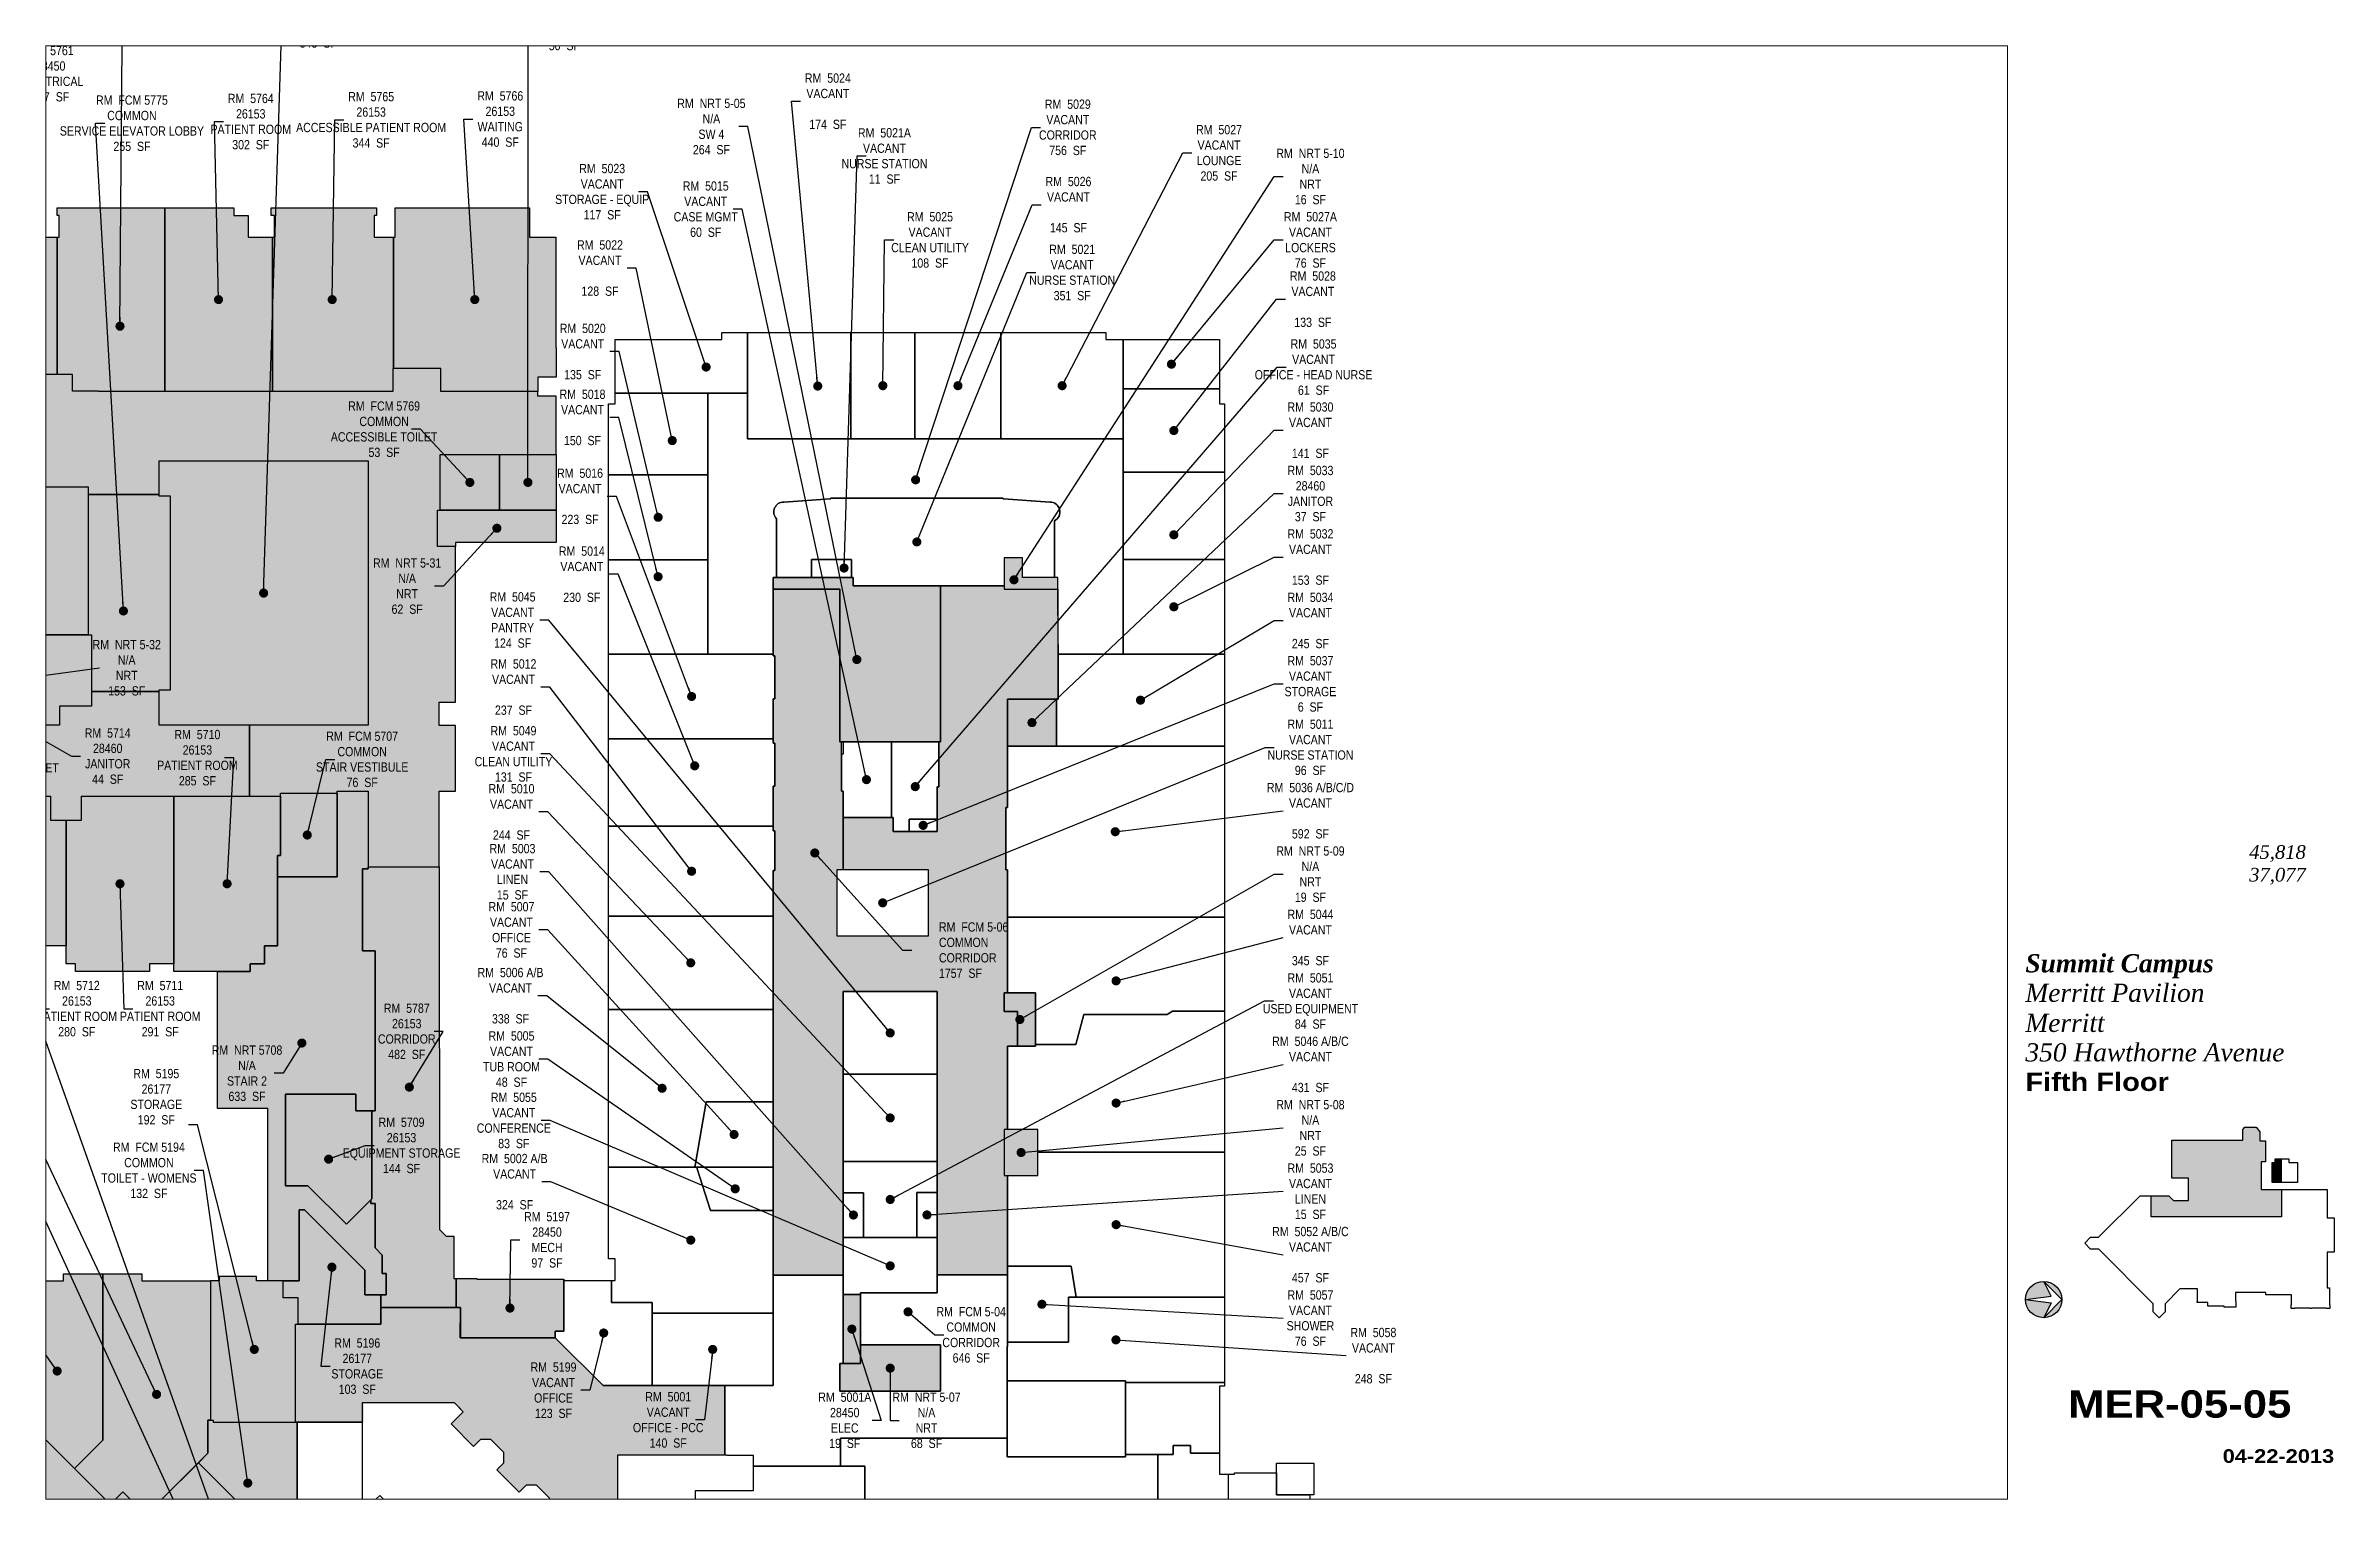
# Paper-space layout '05' of a CAD drawing. Header units: inches. Extents: x 0.9 to 16.7, y 0.5 to 10.5.
# The model-space entities are those that its viewports show. They can reach past a viewport. Long polylines and large blocks are cut down to what shows.
import ezdxf
from ezdxf.enums import TextEntityAlignment as Align

# ---------------------------------------------------------------- set-up
doc = ezdxf.new("R2010")
doc.units = ezdxf.units.IN
doc.header["$LTSCALE"] = 48
doc.header["$MEASUREMENT"] = 0
for name, color, linetype in [('0-LABEL', 3, 'Continuous'), ('1-NRT', 200, 'Continuous'), ('1-NRT-PTN', 253, 'Continuous'), ('3-FCM', 190, 'Continuous'), ('3-FCM-PTN', 9, 'Continuous'), ('4-OCC', 6, 'Continuous'), ('4-OCC-PTN', 95, 'Continuous'), ('4-VACANT', 60, 'Continuous'), ('T-8', 8, 'Continuous'), ('T-TEXT-8', 8, 'Continuous'), ('T-TTLB-TEXT', 5, 'Continuous')]:
    doc.layers.add(name, color=color, linetype=linetype)
doc.layers.add('T-VPRT', color=1, linetype='Continuous', plot=False)
doc.styles.add('ArialB', font='')
doc.styles.add('ArialN', font='ARIALN.TTF')
doc.styles.add('TimesI', font='timesi.ttf')
doc.styles.add('TimesIB', font='timesbi.ttf')
doc.styles.get('ArialB').set_extended_font_data('Arial Black')
doc.dimstyles.new('AB-220', dxfattribs={"dimscale": 220, "dimtxt": 0.070312, "dimasz": 0.0625, "dimexe": 0.0625, "dimexo": 0.125, "dimgap": 0.1875, "dimtad": 0, "dimdec": 4, "dimrnd": 0.0625, "dimzin": 0, "dimdsep": 46, "dimlunit": 4, "dimtxsty": 'ArialN', "dimblk": 'ARCHTICK', "dimcen": 0.0625, "dimclrd": 256, "dimclre": 256, "dimclrt": 256, "dimadec": 0, "dimazin": 0, "dimtfac": 1, "dimtdec": 4, "dimtofl": 0, "dimtmove": 2, "dimatfit": 3, "dimldrblk": 'DOT', "dimfxl": 0, "dimfrac": 2, "dimtolj": 1, "dimtzin": 0, "dimlwd": -1, "dimlwe": -1, "dimarcsym": 0})

psp = doc.layouts.new('05')

msp = doc.modelspace()

# ---------------------------------------------------------------- texts
at = {"layer": '0-LABEL', "char_height": 14, "style": 'ArialN'}
for s, insert, attachment_point in [('RM  NRT 5701\\PN/A\\PELEVATORS 1-6\\P843  SF', (1922.1, 4534.7), 5), ('RM  FCM 5768\\PCOMMON\\PACCESSIBLE TOILET\\P50  SF', (2294.8, 4530.7), 5), ('RM  5761\\P28450\\PELECTRICAL\\P247  SF', (1517, 4453.2), 5), ('RM  5024\\PVACANT\\P\\P174  SF', (2693.7, 4411.5), 5), ('RM  FCM 5775\\PCOMMON\\PSERVICE ELEVATOR LOBBY\\P255  SF', (1640, 4378.2), 5), ('RM  5764\\P26153\\PPATIENT ROOM\\P302  SF', (1819.9, 4380.7), 5), ('RM  5765\\P26153\\PACCESSIBLE PATIENT ROOM\\P344  SF', (2002.2, 4383.4), 5), ('RM  5766\\P26153\\PWAITING\\P440  SF', (2197.7, 4384.6), 5), ('RM  NRT 5-05\\PN/A\\PSW 4\\P264  SF', (2517.4, 4373.2), 5), ('RM  5029\\PVACANT\\PCORRIDOR\\P756  SF', (3057, 4372), 5), ('RM  5021A\\PVACANT\\PNURSE STATION\\P11  SF', (2779.4, 4328.7), 5), ('RM  5027\\PVACANT\\PLOUNGE\\P205  SF', (3286, 4333.4), 5), ('RM  NRT 5-10\\PN/A\\PNRT\\P16  SF', (3424.4, 4297.6), 5), ('RM  5023\\PVACANT\\PSTORAGE - EQUIP\\P117  SF', (2352, 4274.6), 5), ('RM  5026\\PVACANT\\P\\P145  SF', (3058, 4255), 5), ('RM  5015\\PVACANT\\PCASE MGMT\\P60  SF', (2508.8, 4248.2), 5), ('RM  5025\\PVACANT\\PCLEAN UTILITY\\P108  SF', (2848.4, 4201.6), 5), ('RM  5027A\\PVACANT\\PLOCKERS\\P76  SF', (3424.4, 4201.6), 5), ('RM  5022\\PVACANT\\P\\P128  SF', (2348.7, 4159), 5), ('RM  5021\\PVACANT\\PNURSE STATION\\P351  SF', (3063.7, 4152.3), 5), ('RM  5028\\PVACANT\\P\\P133  SF', (3428.1, 4111.9), 5), ('RM  5020\\PVACANT\\P\\P135  SF', (2322.5, 4032.6), 5), ('RM  5035\\PVACANT\\POFFICE - HEAD NURSE\\P61  SF', (3429.1, 4009.1), 5), ('RM  FCM 5769\\PCOMMON\\PACCESSIBLE TOILET\\P53  SF', (2021.8, 3915.1), 5), ('RM  5018\\PVACANT\\P\\P150  SF', (2322.2, 3932.9), 5), ('RM  5030\\PVACANT\\P\\P141  SF', (3424.4, 3913.6), 5), ('RM  5016\\PVACANT\\P\\P223  SF', (2318.5, 3813.5), 5), ('RM  5033\\P28460\\PJANITOR\\P37  SF', (3424.4, 3817.6), 5), ('RM  5032\\PVACANT\\P\\P153  SF', (3424.4, 3721.6), 5), ('RM  NRT 5-31\\PN/A\\PNRT\\P62  SF', (2056.7, 3677.6), 5), ('RM  5014\\PVACANT\\P\\P230  SF', (2321.2, 3695.5), 5), ('RM  5045\\PVACANT\\PPANTRY\\P124  SF', (2216.4, 3626.3), 5), ('RM  5034\\PVACANT\\P\\P245  SF', (3424.4, 3625.6), 5), ('RM  NRT 5-32\\PN/A\\PNRT\\P153  SF', (1632.1, 3554), 5), ('RM  5037\\PVACANT\\PSTORAGE\\P6  SF', (3424.4, 3529.6), 5), ('RM  5012\\PVACANT\\P\\P237  SF', (2217.7, 3524.8), 5), ('RM  5049\\PVACANT\\PCLEAN UTILITY\\P131  SF', (2217.7, 3423.6), 5), ('RM  5011\\PVACANT\\PNURSE STATION\\P96  SF', (3424.4, 3433.6), 5), ('RM  5715\\P26153\\PACCESSIBLE PATIENT TOILET\\P73  SF', (1412.6, 3414.1), 5), ('RM  5714\\P28460\\PJANITOR\\P44  SF', (1603.3, 3420.3), 5), ('RM  5710\\P26153\\PPATIENT ROOM\\P285  SF', (1739.1, 3417.9), 5), ('RM  FCM 5707\\PCOMMON\\PSTAIR VESTIBULE\\P76  SF', (1988.6, 3415.4), 5), ('RM  5010\\PVACANT\\P\\P244  SF', (2214.7, 3335.8), 5), ('RM  5036 A/B/C/D\\PVACANT\\P\\P592  SF', (3424.4, 3337.6), 5), ('RM  5003\\PVACANT\\PLINEN\\P15  SF', (2216.2, 3245.2), 5), ('RM  NRT 5-09\\PN/A\\PNRT\\P19  SF', (3424.4, 3241.6), 5), ('RM  5007\\PVACANT\\POFFICE\\P76  SF', (2214.6, 3157.2), 5), ('RM  5044\\PVACANT\\P\\P345  SF', (3424.4, 3145.6), 5), ('RM  FCM 5-06\\PCOMMON\\PCORRIDOR\\P1757  SF', (2861.9, 3126.6), 4), ('RM  5006 A/B\\PVACANT\\P\\P338  SF', (2213.2, 3057.6), 5), ('RM  5051\\PVACANT\\PUSED EQUIPMENT\\P84  SF', (3424.4, 3049.6), 5), ('RM  5712\\P26153\\PPATIENT ROOM\\P280  SF', (1556.5, 3038), 5), ('RM  5711\\P26153\\PPATIENT ROOM\\P291  SF', (1682.8, 3038), 5), ('RM  5787\\P26153\\PCORRIDOR\\P482  SF', (2056.1, 3003.7), 5), ('RM  NRT 5708\\PN/A\\PSTAIR 2\\P633  SF', (1814.2, 2940.2), 5), ('RM  5005\\PVACANT\\PTUB ROOM\\P48  SF', (2214.7, 2961.7), 5), ('RM  5046 A/B/C\\PVACANT\\P\\P431  SF', (3424.4, 2953.6), 5), ('RM  5195\\P26177\\PSTORAGE\\P192  SF', (1676.9, 2904.7), 5), ('RM  5055\\PVACANT\\PCONFERENCE\\P83  SF', (2218.2, 2868.8), 5), ('RM  NRT 5-08\\PN/A\\PNRT\\P25  SF', (3424.4, 2857.6), 5), ('RM  5709\\P26153\\PEQUIPMENT STORAGE\\P144  SF', (2048.2, 2831), 5), ('RM  FCM 5194\\PCOMMON\\PTOILET - WOMENS\\P132  SF', (1665.7, 2793.3), 5), ('RM  5002 A/B\\PVACANT\\P\\P324  SF', (2219.4, 2776.1), 5), ('RM  5053\\PVACANT\\PLINEN\\P15  SF', (3424.4, 2761.6), 5), ('RM  5197\\P28450\\PMECH\\P97  SF', (2268.5, 2688.1), 5), ('RM  5052 A/B/C\\PVACANT\\P\\P457  SF', (3424.4, 2665.6), 5), ('RM  5057\\PVACANT\\PSHOWER\\P76  SF', (3424.4, 2569.6), 5), ('RM  FCM 5-04\\PCOMMON\\PCORRIDOR\\P646  SF', (2910.7, 2544.3), 5), ('RM  5196\\P26177\\PSTORAGE\\P103  SF', (1981.2, 2496.9), 5), ('RM  5058\\PVACANT\\P\\P248  SF', (3519.7, 2512.8), 5), ('RM  5199\\PVACANT\\POFFICE\\P123  SF', (2278.3, 2460.4), 5), ('RM  5001\\PVACANT\\POFFICE - PCC\\P140  SF', (2452, 2415.5), 5), ('RM  5001A\\P28450\\PELEC\\P19  SF', (2719.3, 2414.9), 5), ('RM  NRT 5-07\\PN/A\\PNRT\\P68  SF', (2843.1, 2414.9), 5)]:
    msp.add_mtext(s, dxfattribs=dict(at, insert=insert, attachment_point=attachment_point))

# ---------------------------------------------------------------- blocks, each defined once
blk = doc.blocks.new('AB-TB-text')
at = {"style": 'TimesI'}
for tag, p in [('GROSS', (1.93, 4.406)), ('USEABLE', (1.93, 4.25))]:
    blk.add_attdef(tag, text='', height=0.0938, dxfattribs=at).set_placement(p, align=Align.RIGHT)
for tag, style, p in [('CAMPUS', 'TimesIB', (0, 3.75)), ('PAVILION', 'TimesI', (0, 3.547)), ('BUILDING', 'TimesI', (0, 3.34)), ('STREET', 'TimesI', (0, 3.137))]:
    blk.add_attdef(tag, text='', height=0.125, dxfattribs=dict(style=style)).set_placement(p, align=Align.TOP_LEFT)
at = {"layer": 'T-TEXT-8', "style": 'ArialB'}
blk.add_attdef('FLOOR', text='', height=0.125, dxfattribs=at).set_placement((0, 2.934), align=Align.TOP_LEFT)
blk.add_attdef('DWG#', text='', height=0.188, dxfattribs=at).set_placement((1.062, 0.749), align=Align.TOP_CENTER)
blk.add_attdef('DATE', text='', height=0.0938, dxfattribs=at).set_placement((2.125, 0.25), align=Align.RIGHT)
blk = doc.blocks.new('n-arrow')
h = blk.add_hatch(color=256)
h.paths.add_polyline_path([(0, 0.125), (0.125, 0, 0.414214)])
h.paths.add_polyline_path([(0, 0.125, 0.414214), (-0.125, 0), (0.051, 0.022)])
h = blk.add_hatch(color=256)
h.paths.add_polyline_path([(0.051, -0.022), (-0.125, 0, 0.414214), (0, -0.125)])
h.paths.add_polyline_path([(0.125, 0), (0, -0.125, 0.414214)])
for p, q in [((-0.125, 0), (0.051, 0.022)), ((-0.125, 0), (0.051, -0.022)), ((0, 0.125), (0.125, 0)), ((0.051, 0.022), (0, 0.125)), ((0, -0.125), (0.125, 0)), ((0.051, -0.022), (0, -0.125))]:
    blk.add_line(p, q)
blk.add_circle((0, 0), 0.125)
blk = doc.blocks.new('_ArchTick')
at = {"const_width": 0.15}
blk.add_lwpolyline([(-0.5, -0.5), (0.5, 0.5)], dxfattribs=at)
blk = doc.blocks.new('_Dot')
at = {"lineweight": -2}
blk.add_line((-0.5, 0), (-1, 0), dxfattribs=at)
at = {"const_width": 0.5}
blk.add_lwpolyline([(-0.25, 0, 1), (0.25, 0, 1)], format="xyb", close=True, dxfattribs=at)

# ---------------------------------------------------------------- hatches: boundary and pattern name
at = {"layer": '1-NRT-PTN'}
h = msp.add_hatch(color=256, dxfattribs=at)
h.dxf.hatch_style = 1
h.paths.add_polyline_path([(1997.6, 3867.1), (1997.6, 3467.1), (1681.2, 3467.1), (1681.2, 3520.5), (1698.6, 3520.5), (1698.6, 3813.7), (1681.2, 3813.7), (1681.2, 3867.1)])
h = msp.add_hatch(color=256, dxfattribs=at)
h.dxf.hatch_style = 1
h.paths.add_polyline_path([(2282.5, 3792.6), (2282.5, 3743.8), (2129.7, 3743.8), (2129.7, 3737.8), (2102.8, 3737.8), (2102.8, 3792.6)])
for points in [[(2988.4, 3720.6), (2960.9, 3720.6), (2960.9, 3673.1), (3041.9, 3673.1), (3041.9, 3690.9), (2988.4, 3690.9)], [(2864.4, 3442.1), (2711.9, 3442.1), (2711.9, 3673.1), (2610.9, 3673.1), (2610.9, 3690.9), (2731.9, 3690.9), (2731.9, 3678.1), (2864.4, 3678.1)], [(2980.9, 2981.1), (2980.9, 3033.6), (2960.9, 3033.6), (2960.9, 3062), (3008.1, 3062), (3008.1, 2981.1)], [(3011.7, 2855.2), (2960.9, 2855.2), (2960.9, 2785.5), (3011.7, 2785.5)], [(2864.4, 2529), (2864.4, 2458.9), (2711.9, 2458.9), (2711.9, 2500.8), (2743.3, 2500.8), (2743.3, 2529)]]:
    msp.add_hatch(color=256, dxfattribs=at).paths.add_polyline_path(points)
h = msp.add_hatch(color=256, dxfattribs=at)
h.dxf.hatch_style = 1
h.paths.add_polyline_path([(1578.6, 3604.1), (1578.6, 3496.1), (1530.1, 3496.1), (1530.1, 3467.1), (1499.1, 3467.1), (1499.1, 3496.1), (1403.3, 3496.1), (1403.3, 3570.7), (1335.6, 3570.7), (1335.6, 3604.1)])
h = msp.add_hatch(color=256, dxfattribs=at)
h.dxf.hatch_style = 1
h.paths.add_polyline_path([(1872.5, 2908.8), (1872.5, 2770), (1906.5, 2770), (1964.8, 2711.7), (2001.7, 2748.6), (2001.7, 2743), (2008.1, 2743), (2008.1, 2675.8), (2018.8, 2665.1), (2018.8, 2637.1), (2024.8, 2637.1), (2024.8, 2604.8), (1992.5, 2604.8), (1992.5, 2642.1), (1901.3, 2733.3), (1893.3, 2733.3), (1893.3, 2626.2), (1845.6, 2626.2), (1845.6, 2638.2), (1845.6, 2638.2), (1845.6, 2877.3), (1845.6, 2886.8), (1769.8, 2886.8), (1769.8, 3094.3), (1818.8, 3094.3), (1818.8, 3105.7), (1840.5, 3105.7), (1840.5, 3133.2), (1860.5, 3133.2), (1860.5, 3237.7), (1950.6, 3237.7), (1950.6, 3367.1), (1997.6, 3367.1), (1997.6, 3249.6), (1989.2, 3249.6), (1989.2, 3125.6), (2008.1, 3125.6), (2008.1, 2883.3), (1979, 2883.3), (1979, 2908.8)])
at = {"layer": '3-FCM-PTN'}
h = msp.add_hatch(color=256, dxfattribs=at)
h.dxf.hatch_style = 1
edge = h.paths.add_edge_path()
edge.add_arc((865.4, 3662.1), 265.3, 346.8175, 355.9138)
edge.add_line((1130, 3643.2), (1130, 3643.2))
edge.add_line((1130, 3643.2), (1129.1, 3643.3))
edge.add_line((1129.1, 3643.3), (1129.1, 3690.8))
edge.add_line((1129.1, 3690.8), (1130, 3690.9))
edge.add_arc((844.3, 3669.4), 286.5, 4.3007, 15.1537)
edge.add_arc((830.6, 3667.1), 300.4, 14.9027, 16.1646)
edge.add_line((1119.1, 3750.7), (1119.1, 3840))
edge.add_line((1119.1, 3840), (1143.2, 3840))
edge.add_line((1143.2, 3840), (1143.2, 3859.8))
edge.add_line((1143.2, 3859.8), (1223.1, 3859.8))
edge.add_line((1223.1, 3859.8), (1223.1, 3867.1))
edge.add_line((1223.1, 3867.1), (1332.1, 3867.1))
edge.add_line((1332.1, 3867.1), (1332.1, 3862.2))
edge.add_line((1332.1, 3862.2), (1421.3, 3862.2))
edge.add_line((1421.3, 3862.2), (1421.3, 3861))
edge.add_line((1421.3, 3861), (1499.8, 3861))
edge.add_line((1499.8, 3861), (1499.8, 3828))
edge.add_line((1499.8, 3828), (1573.7, 3828))
edge.add_line((1573.7, 3828), (1573.7, 3816.1))
edge.add_line((1573.7, 3816.1), (1681.2, 3816.1))
edge.add_line((1681.2, 3816.1), (1681.2, 3867.1))
edge.add_line((1681.2, 3867.1), (1997.6, 3867.1))
edge.add_line((1997.6, 3867.1), (1997.6, 3467.1))
edge.add_line((1997.6, 3467.1), (1817.8, 3467.1))
edge.add_line((1817.8, 3467.1), (1817.8, 3359.6))
edge.add_line((1817.8, 3359.6), (1864.8, 3359.6))
edge.add_line((1864.8, 3359.6), (1864.8, 3364))
edge.add_line((1864.8, 3364), (1950.6, 3364))
edge.add_line((1950.6, 3364), (1950.6, 3367.1))
edge.add_line((1950.6, 3367.1), (1997.6, 3367.1))
edge.add_line((1997.6, 3367.1), (1997.6, 3252.6))
edge.add_line((1997.6, 3252.6), (2105.3, 3252.6))
edge.add_line((2105.3, 3252.6), (2105.3, 3367.1))
edge.add_line((2105.3, 3367.1), (2129.7, 3367.1))
edge.add_line((2129.7, 3367.1), (2129.7, 3466.8))
edge.add_line((2129.7, 3466.8), (2105.3, 3466.8))
edge.add_line((2105.3, 3466.8), (2105.3, 3502.2))
edge.add_line((2105.3, 3502.2), (2129.7, 3502.2))
edge.add_line((2129.7, 3502.2), (2129.7, 3737.8))
edge.add_line((2129.7, 3737.8), (2102.8, 3737.8))
edge.add_line((2102.8, 3737.8), (2102.8, 3792.6))
edge.add_line((2102.8, 3792.6), (2106.6, 3792.6))
edge.add_line((2106.6, 3792.6), (2106.6, 3876.6))
edge.add_line((2106.6, 3876.6), (2282.5, 3876.6))
edge.add_line((2282.5, 3876.6), (2282.5, 3965.1))
edge.add_line((2282.5, 3965.1), (2254.6, 3965.1))
edge.add_line((2254.6, 3965.1), (2254.6, 3972.3))
edge.add_line((2254.6, 3972.3), (2107.7, 3972.3))
edge.add_line((2107.7, 3972.3), (2107.7, 4007))
edge.add_line((2107.7, 4007), (2035.2, 4007))
edge.add_line((2035.2, 4007), (2035.2, 3972.3))
edge.add_line((2035.2, 3972.3), (1626.2, 3972.3))
edge.add_line((1626.2, 3972.3), (1589.5, 3972.3))
edge.add_line((1589.5, 3972.3), (1589.5, 3972.6))
edge.add_line((1589.5, 3972.6), (1550, 3972.6))
edge.add_line((1550, 3972.6), (1550, 3998.1))
edge.add_line((1550, 3998.1), (1508.5, 3998.1))
edge.add_line((1508.5, 3998.1), (1508.5, 3972.6))
edge.add_line((1508.5, 3972.6), (1299.3, 3972.6))
edge.add_line((1299.3, 3972.6), (1224, 3972.6))
edge.add_line((1224, 3972.6), (1224, 4008.6))
edge.add_line((1224, 4008.6), (1177.3, 4008.6))
edge.add_line((1177.3, 4008.6), (1177.3, 3972.6))
edge.add_line((1177.3, 3972.6), (1137.8, 3972.6))
edge.add_line((1137.8, 3972.6), (1137.8, 3972.3))
edge.add_line((1137.8, 3972.3), (937.5, 3972.3))
edge.add_line((937.5, 3972.3), (937.5, 3972.6))
edge.add_line((937.5, 3972.6), (828.5, 3972.6))
edge.add_line((828.5, 3972.6), (796, 3966.8))
edge.add_line((796, 3966.8), (794.2, 3966.5))
edge.add_line((794.2, 3966.5), (794.4, 3965.4))
edge.add_line((794.4, 3965.4), (790.4, 3964.6))
edge.add_line((790.4, 3964.6), (739.9, 3954.5))
edge.add_line((739.9, 3954.5), (737, 3953.9))
edge.add_line((737, 3953.9), (734, 3953.2))
edge.add_line((734, 3953.2), (731, 3952.4))
edge.add_line((731, 3952.4), (727.7, 3951.4))
edge.add_line((727.7, 3951.4), (678.8, 3936.8))
edge.add_line((678.8, 3936.8), (674.8, 3935.6))
edge.add_line((674.8, 3935.6), (674.4, 3936.8))
edge.add_line((674.4, 3936.8), (670.8, 3936))
edge.add_line((670.8, 3936), (663.8, 3932.6))
edge.add_arc((-3126.9, 11874.6), 8800.2, 295.37872, 295.5149, ccw=False)
edge.add_line((644.9, 3923.6), (639, 3920.8))
edge.add_arc((898.8, 3296.6), 676.1, 112.5939, 115.9887)
edge.add_line((602.5, 3904.3), (651.6, 3803.3))
edge.add_arc((811.9, 3474.7), 365.6, 115.62, 116.0015, ccw=False)
edge.add_arc((896.6, 3301.1), 558.7, 110.3623, 115.7517, ccw=False)
edge.add_line((702.2, 3824.9), (701.7, 3826.1))
edge.add_line((701.7, 3826.1), (705.4, 3827.3))
edge.add_line((705.4, 3827.3), (742.5, 3839.3))
edge.add_line((742.5, 3839.3), (746.2, 3840.5))
edge.add_line((746.2, 3840.5), (750.7, 3840.4))
edge.add_arc((909.1, 3250.8), 610.6, 100.7421, 105.0366, ccw=False)
edge.add_line((795.3, 3850.6), (793.7, 3857.7))
edge.add_arc((829.2, 3664.7), 196.1, 43.5973, 100.4107, ccw=False)
edge.add_arc((829.3, 3664.9), 196, 28.9694, 43.591, ccw=False)
edge.add_arc((802.6, 3647.9), 227.6, 13.066, 29.4666, ccw=False)
edge.add_line((1024.3, 3699.3), (1026.9, 3666))
edge.add_line((1026.9, 3666), (1023.9, 3632.8))
edge.add_line((1023.9, 3632.8), (1015.3, 3600.5))
edge.add_line((1015.3, 3600.5), (1001.4, 3570.2))
edge.add_line((1001.4, 3570.2), (982.5, 3542.7))
edge.add_line((982.5, 3542.7), (959.3, 3518.8))
edge.add_line((959.3, 3518.8), (932.3, 3499.1))
edge.add_line((932.3, 3499.1), (902.4, 3484.3))
edge.add_line((902.4, 3484.3), (870, 3474.6))
edge.add_line((870, 3474.6), (870, 3477.8))
edge.add_line((870, 3477.8), (866.3, 3477.8))
edge.add_line((866.3, 3477.8), (866.3, 3359.8))
edge.add_line((866.3, 3359.8), (880.1, 3359.8))
edge.add_line((880.1, 3359.8), (880.1, 3353.2))
edge.add_line((880.1, 3353.2), (920.5, 3353.2))
edge.add_line((920.5, 3353.2), (920.5, 3359.8))
edge.add_line((920.5, 3359.8), (1156.2, 3359.8))
edge.add_line((1156.2, 3359.8), (1156.2, 3359.6))
edge.add_line((1156.2, 3359.6), (1191.2, 3359.6))
edge.add_line((1191.2, 3359.6), (1191.2, 3323.6))
edge.add_line((1191.2, 3323.6), (1237.8, 3323.6))
edge.add_line((1237.8, 3323.6), (1237.8, 3359.6))
edge.add_line((1237.8, 3359.6), (1277.3, 3359.6))
edge.add_line((1277.3, 3359.6), (1277.3, 3359.8))
edge.add_line((1277.3, 3359.8), (1477.4, 3359.8))
edge.add_line((1477.4, 3359.8), (1477.4, 3359.6))
edge.add_line((1477.4, 3359.6), (1516.9, 3359.6))
edge.add_line((1516.9, 3359.6), (1516.9, 3323.6))
edge.add_line((1516.9, 3323.6), (1563.5, 3323.6))
edge.add_line((1563.5, 3323.6), (1563.5, 3359.6))
edge.add_line((1563.5, 3359.6), (1603, 3359.6))
edge.add_line((1603, 3359.6), (1603, 3359.8))
edge.add_line((1603, 3359.8), (1817.8, 3359.6))
edge.add_line((1817.8, 3359.6), (1817.8, 3467.1))
edge.add_line((1817.8, 3467.1), (1681.2, 3467.1))
edge.add_line((1681.2, 3467.1), (1681.2, 3518))
edge.add_line((1681.2, 3518), (1578.6, 3518))
edge.add_line((1578.6, 3518), (1578.6, 3496.1))
edge.add_line((1578.6, 3496.1), (1530.1, 3496.1))
edge.add_line((1530.1, 3496.1), (1530.1, 3467.1))
edge.add_line((1530.1, 3467.1), (1499.1, 3467.1))
edge.add_line((1499.1, 3467.1), (1499.1, 3496.1))
edge.add_line((1499.1, 3496.1), (1403.3, 3496.1))
edge.add_line((1403.3, 3496.1), (1403.3, 3472.2))
edge.add_line((1403.3, 3472.2), (1339.3, 3472.2))
edge.add_line((1339.3, 3472.2), (1257, 3472.2))
edge.add_line((1257, 3472.2), (1257, 3474.3))
edge.add_line((1257, 3474.3), (1143.1, 3474.3))
edge.add_line((1143.1, 3474.3), (1143.1, 3498.3))
edge.add_line((1143.1, 3498.3), (1092.1, 3521.2))
edge.add_arc((866.8, 3656.1), 262.6, 329.082, 348.0237)
h = msp.add_hatch(color=256, dxfattribs=at)
h.dxf.hatch_style = 1
h.paths.add_polyline_path([(2282.5, 3876.6), (2282.5, 3792.6), (2196.7, 3792.6), (2196.7, 3876.6)])
h.paths.add_polyline_path([(2196.7, 3876.6), (2196.7, 3792.6), (2106.6, 3792.6), (2106.6, 3876.6)])
h = msp.add_hatch(color=256, dxfattribs=at)
h.dxf.hatch_style = 1
h.paths.add_polyline_path([(1681.2, 3816.1), (1573.7, 3816.1), (1573.7, 3604.1), (1578.6, 3604.1), (1578.6, 3518), (1681.2, 3518), (1681.2, 3520.5), (1698.6, 3520.5), (1698.6, 3813.7), (1681.2, 3813.7)])
h = msp.add_hatch(color=256, dxfattribs=at)
h.dxf.hatch_style = 1
h.paths.add_polyline_path([(2610.9, 2634.6), (2610.9, 3247.4), (2613.4, 3247.4), (2613.4, 3307.4), (2610.9, 3307.4), (2610.9, 3374.9), (2613.4, 3374.9), (2613.4, 3439.9), (2610.9, 3439.9), (2610.9, 3507.1), (2613.4, 3507.1), (2613.4, 3572.1), (2610.9, 3572.1), (2610.9, 3673.1), (2711.9, 3673.1), (2711.9, 3442.1), (2716.9, 3442.1), (2716.9, 3423.4), (2714.4, 3423.4), (2714.4, 3367.4), (2716.9, 3367.4), (2716.9, 3248.2), (2707.5, 3248.2), (2707.5, 3148.2), (2845.9, 3148.2), (2845.9, 3248.2), (2716.9, 3248.2), (2716.9, 3327.4), (2792.6, 3327.4), (2792.6, 3306.1), (2859.4, 3306.1), (2859.4, 3373.6), (2861.9, 3373.6), (2861.9, 3442.1), (2864.4, 3442.1), (2864.4, 3678.1), (2960.9, 3678.1), (2960.9, 3673.1), (3041.9, 3673.1), (3042.4, 3506.6), (2965.9, 3506.6), (2965.9, 3342.6), (2963.4, 3342.6), (2963.4, 3248.1), (2965.9, 3248.1), (2965.9, 3062), (2960.9, 3062), (2960.9, 3033.6), (2980.9, 3033.6), (2980.9, 2981.1), (2965.9, 2981.1), (2965.9, 2855.2), (2960.9, 2855.2), (2960.9, 2785.5), (2965.9, 2785.5), (2965.9, 2635.1), (2859.4, 2635.1), (2859.4, 3063.8), (2716.9, 3063.8), (2716.9, 2634.6)])
h = msp.add_hatch(color=256, dxfattribs=at)
h.dxf.hatch_style = 1
h.paths.add_polyline_path([(1950.6, 3364), (1950.6, 3237.7), (1860.5, 3237.7), (1860.5, 3270), (1864.8, 3270), (1864.8, 3364)])
for points in [[(2128.3, 2441.3), (1990.7, 2440.9), (1990.7, 2411.8), (1887.6, 2411.8), (1887.6, 2560.3), (2016.8, 2560.3), (2016.8, 2585.8), (2133.8, 2585.8), (2137.3, 2585.8), (2137.3, 2539.8), (2143.6, 2539.8), (2280.8, 2539.8), (2353.3, 2467.4), (2537.6, 2467.4), (2537.6, 2362), (2375.1, 2362), (2375.1, 2247.5), (2306.4, 2247.5), (2295.8, 2236.9), (2261.8, 2270.8), (2272.4, 2281.4), (2272.4, 2297.2), (2252.8, 2316.8), (2237.1, 2316.8), (2226.5, 2306.2), (2192.5, 2340.1), (2203.1, 2350.7), (2203.1, 2366.4), (2183.6, 2386), (2167.8, 2386), (2157.2, 2375.4), (2123.3, 2409.4), (2141.7, 2427.9), (2135.1, 2434.5)], [(1890.1, 2412), (1890.1, 2247.8), (1866.9, 2224.5), (1740.6, 2350.8), (1755.1, 2365.3), (1755.1, 2415.2), (1762.9, 2415.2), (1762.9, 2412)], [(1740.6, 2350.8), (1866.9, 2224.5), (1799.3, 2156.9), (1757.9, 2198.3), (1759.6, 2200.1), (1674.7, 2285)]]:
    msp.add_hatch(color=256, dxfattribs=at).paths.add_polyline_path(points)
at = {"layer": '4-OCC-PTN'}
h = msp.add_hatch(color=163, dxfattribs=at)
h.dxf.hatch_style = 1
h.paths.add_polyline_path([(1526.6, 3998.1), (1508.5, 3998.1), (1508.5, 3972.6), (1363.6, 3972.6), (1363.6, 4250.3), (1470.1, 4250.3), (1470.1, 4238.6), (1482.7, 4238.6), (1482.7, 4206), (1526.6, 4206)])
h = msp.add_hatch(color=163, dxfattribs=at)
h.dxf.hatch_style = 1
h.paths.add_polyline_path([(1689.6, 4250.3), (1689.6, 3972.3), (1589.5, 3972.3), (1589.5, 3972.6), (1550, 3972.6), (1550, 3998.1), (1526.6, 3998.1), (1526.6, 4206), (1529.7, 4206), (1529.7, 4238.5), (1526.6, 4238.5), (1526.6, 4250.3)])
h = msp.add_hatch(color=163, dxfattribs=at)
h.dxf.hatch_style = 1
h.paths.add_polyline_path([(1852.6, 3972.3), (1689.6, 3972.3), (1689.6, 4250.3), (1794.1, 4250.3), (1794.1, 4238.6), (1816, 4238.6), (1816, 4206), (1852.6, 4206)])
h = msp.add_hatch(color=163, dxfattribs=at)
h.dxf.hatch_style = 1
h.paths.add_polyline_path([(2035.8, 4206), (2035.8, 4007), (2035.2, 4007), (2035.2, 3972.3), (1855.7, 3972.3), (1852.6, 3972.3), (1852.6, 4206), (1855.7, 4206), (1855.7, 4238.5), (1850.6, 4238.5), (1850.6, 4250.3), (2010.1, 4250.3), (2010.1, 4238.5), (2007, 4238.5), (2007, 4206)])
h = msp.add_hatch(color=163, dxfattribs=at)
h.dxf.hatch_style = 1
h.paths.add_polyline_path([(2281.6, 4205.7), (2281.6, 4038.6), (2282.5, 4038.6), (2282.5, 3994.1), (2254.6, 3994.1), (2254.6, 3972.3), (2107.7, 3972.3), (2107.7, 4007), (2035.8, 4007), (2035.8, 4206), (2038.8, 4206), (2038.8, 4250.3), (2242.1, 4250.3), (2242.1, 4205.7)])
h = msp.add_hatch(color=55, dxfattribs=at)
h.dxf.hatch_style = 1
h.paths.add_polyline_path([(1573.7, 3828), (1573.7, 3604.1), (1426, 3604.1), (1426, 3861), (1499.8, 3861), (1499.8, 3828)])
for color, points in [(201, [(3039.7, 3506.6), (3039.7, 3435.4), (2965.9, 3435.4), (2965.9, 3506.6)]), (105, [(1595.9, 2636.7), (1595.9, 2385.1), (1553, 2342.2), (1495.8, 2399.4), (1494.1, 2397.6), (1457.7, 2434), (1457.7, 2626.2), (1536.6, 2626.2), (1536.6, 2636.7)]), (105, [(1759, 2626.2), (1759, 2415.2), (1755.1, 2415.2), (1755.1, 2365.3), (1661.4, 2271.6), (1626.3, 2306.7), (1607.4, 2287.8), (1553, 2342.2), (1595.9, 2385.1), (1595.9, 2636.7), (1655.2, 2636.7), (1655.2, 2626.2)]), (55, [(2716.9, 2605.5), (2743.3, 2605.5), (2743.3, 2500.8), (2716.9, 2500.8)]), (105, [(1078.9, 1669.8), (1056.4, 1692.3), (992.4, 1628.3), (988.7, 1624.6), (924.8, 1560.7), (957.2, 1528.4), (882.2, 1453.4), (797.6, 1538.1), (600.2, 1538.1), (538, 1475.9), (531.2, 1482.7), (497.3, 1516.6), (489.9, 1509.2), (469.5, 1529.6), (476.9, 1537), (470.8, 1543.1), (303.1, 1543.1), (303.1, 1644.1), (737.3, 1644.1), (737.3, 1682.3), (780.1, 1725.1), (783.9, 1728.8), (804.5, 1708.1), (808.1, 1711.6), (842, 1745.6), (906.9, 1810.4), (910.6, 1814.1), (975.5, 1879), (1495.8, 2399.4), (1607.4, 2287.8), (1626.3, 2306.7), (1661.4, 2271.6), (1674.7, 2285), (1759.6, 2200.1), (1757.9, 2198.3), (1759.7, 2196.5), (1729.2, 2166), (1767, 2128.2), (1797.5, 2158.7), (1799.3, 2156.9), (1796.4, 2154), (1889.4, 2061), (1893.1, 2064.7), (1902.5, 2055.3), (1831.9, 1984.7), (1802.7, 2014), (1765.2, 1976.5), (1758.2, 1969.5), (1762.5, 1965.3), (1728.9, 1931.7), (1724.6, 1935.9), (1720.7, 1932), (1696.2, 1907.5), (1692.3, 1903.6), (1674.3, 1885.5), (1674.3, 1486.9), (1568.3, 1486.9), (1568.3, 1581.9), (1568.3, 1654.5), (1573.3, 1654.5), (1573.3, 1814.3), (1516.7, 1870.8), (1513.2, 1874.4), (1568.3, 1929.5), (1568.3, 2177.1), (1495.8, 2249.5), (1492.3, 2245.9), (1458.4, 2212), (1423.9, 2177.5), (1414.2, 2167.8), (1365.9, 2119.5), (1332, 2085.6), (1321.2, 2074.8), (1287.2, 2040.9), (1271.7, 2025.3), (1230, 1983.6), (1235, 1978.6), (1211.6, 1955.3), (1225, 1941.9), (1180.9, 1897.9), (1162.6, 1916.2), (1044.7, 1798.3), (1126.1, 1717), (1122.6, 1713.4)])]:
    msp.add_hatch(color=color, dxfattribs=at).paths.add_polyline_path(points)
h = msp.add_hatch(color=163, dxfattribs=at)
h.dxf.hatch_style = 1
h.paths.add_polyline_path([(1516.9, 3359.6), (1516.9, 3323.6), (1540.2, 3323.6), (1540.2, 3133.2), (1496.2, 3133.2), (1496.2, 3094.3), (1387.9, 3094.3), (1387.9, 3105.7), (1378.1, 3105.7), (1378.1, 3359.8), (1477.4, 3359.8), (1477.4, 3359.6)])
h = msp.add_hatch(color=163, dxfattribs=at)
h.dxf.hatch_style = 1
h.paths.add_polyline_path([(1703.5, 3359.8), (1703.5, 3105.7), (1666.7, 3105.7), (1666.7, 3094.3), (1554.7, 3094.3), (1554.7, 3105.7), (1540.2, 3105.7), (1540.2, 3323.6), (1563.5, 3323.6), (1563.5, 3359.6), (1603, 3359.6), (1603, 3359.8), (1639.8, 3359.8)])
h = msp.add_hatch(color=163, dxfattribs=at)
h.dxf.hatch_style = 1
h.paths.add_polyline_path([(1864.8, 3359.6), (1864.8, 3270), (1860.5, 3270), (1860.5, 3133.2), (1840.5, 3133.2), (1840.5, 3105.7), (1818.8, 3105.7), (1818.8, 3094.3), (1703.5, 3094.3), (1703.5, 3359.8), (1767, 3359.8), (1767, 3359.6), (1808.2, 3359.6)])
h = msp.add_hatch(color=163, dxfattribs=at)
h.dxf.hatch_style = 1
h.paths.add_polyline_path([(1989.2, 3249.6), (1997.6, 3249.6), (1997.6, 3252.6), (2105.3, 3252.6), (2105.6, 2704), (2115.7, 2693.6), (2127.3, 2693.6), (2127.3, 2629.8), (2130.7, 2629.8), (2130.7, 2585.8), (2024.8, 2585.8), (2016.8, 2585.8), (2016.8, 2604.8), (2024.8, 2604.8), (2024.8, 2637.1), (2018.8, 2637.1), (2018.8, 2665.1), (2008.1, 2675.8), (2008.1, 2743), (2001.7, 2743), (2001.7, 2748.6), (2003.2, 2750.1), (2003.2, 2762.7), (2003, 2762.7), (2003, 2883.3), (2008.1, 2883.3), (2008.1, 3125.6), (1989.2, 3125.6)])
h = msp.add_hatch(color=163, dxfattribs=at)
h.dxf.hatch_style = 1
h.paths.add_polyline_path([(1979, 2908.8), (1979, 2883.3), (2003, 2883.3), (2003, 2762.7), (2003.2, 2762.7), (2003.2, 2750.1), (1964.8, 2711.7), (1906.5, 2770), (1872.5, 2770), (1872.5, 2908.8)])
h = msp.add_hatch(color=105, dxfattribs=at)
h.dxf.hatch_style = 1
h.paths.add_polyline_path([(1893.3, 2733.3), (1901.3, 2733.3), (1992.5, 2642.1), (1992.5, 2604.8), (2016.8, 2604.8), (2016.8, 2560.3), (1891.7, 2560.3), (1891.7, 2600.4), (1868.9, 2600.4), (1868.9, 2626.2), (1893.3, 2626.2)])
h = msp.add_hatch(color=105, dxfattribs=at)
h.dxf.hatch_style = 1
h.paths.add_polyline_path([(1891.7, 2560.3), (1891.7, 2600.4), (1868.9, 2600.4), (1868.9, 2626.2), (1828.8, 2626.2), (1828.8, 2632.7), (1771.9, 2632.7), (1771.9, 2626.2), (1759, 2626.2), (1759, 2415.2), (1762.9, 2415.2), (1762.9, 2412), (1887.6, 2412), (1887.6, 2415.1), (1887.6, 2415.2), (1887.6, 2526.9), (1887.6, 2526.9), (1887.6, 2560.3)])
h = msp.add_hatch(color=55, dxfattribs=at)
h.dxf.hatch_style = 1
h.paths.add_polyline_path([(2130.7, 2629.8), (2162.3, 2629.8), (2162.3, 2628.8), (2294, 2628.8), (2294, 2549.9), (2280.8, 2549.9), (2280.8, 2539.8), (2137.2, 2539.8), (2137.3, 2585.8), (2130.7, 2585.8)])

# ---------------------------------------------------------------- linework, layer by layer
at = {"layer": '1-NRT'}
msp.add_line((2749.9, 2257.4), (2749.9, 2345.7), dxfattribs=at)
for points in [[(1997.6, 3867.1), (1997.6, 3467.1), (1681.2, 3467.1), (1681.2, 3520.5), (1698.6, 3520.5), (1698.6, 3813.7), (1681.2, 3813.7), (1681.2, 3867.1)], [(2282.5, 3792.6), (2282.5, 3743.8), (2129.7, 3743.8), (2129.7, 3737.8), (2102.8, 3737.8), (2102.8, 3792.6)], [(2988.4, 3720.6), (2960.9, 3720.6), (2960.9, 3673.1), (3041.9, 3673.1), (3041.9, 3690.9), (2988.4, 3690.9)], [(2864.4, 3442.1), (2711.9, 3442.1), (2711.9, 3673.1), (2610.9, 3673.1), (2610.9, 3690.9), (2731.9, 3690.9), (2731.9, 3678.1), (2864.4, 3678.1)], [(1578.6, 3604.1), (1578.6, 3496.1), (1530.1, 3496.1), (1530.1, 3467.1), (1499.1, 3467.1), (1499.1, 3496.1), (1403.3, 3496.1), (1403.3, 3570.7), (1335.6, 3570.7), (1335.6, 3604.1)], [(1872.5, 2908.8), (1872.5, 2770), (1906.5, 2770), (1964.8, 2711.7), (2001.7, 2748.6), (2001.7, 2743), (2008.1, 2743), (2008.1, 2675.8), (2018.8, 2665.1), (2018.8, 2637.1), (2024.8, 2637.1), (2024.8, 2604.8), (1992.5, 2604.8), (1992.5, 2642.1), (1901.3, 2733.3), (1893.3, 2733.3), (1893.3, 2626.2), (1845.6, 2626.2), (1845.6, 2638.2), (1845.6, 2638.2), (1845.6, 2877.3), (1845.6, 2886.8), (1769.8, 2886.8), (1769.8, 3094.3), (1818.8, 3094.3), (1818.8, 3105.7), (1840.5, 3105.7), (1840.5, 3133.2), (1860.5, 3133.2), (1860.5, 3237.7), (1950.6, 3237.7), (1950.6, 3367.1), (1997.6, 3367.1), (1997.6, 3249.6), (1989.2, 3249.6), (1989.2, 3125.6), (2008.1, 3125.6), (2008.1, 2883.3), (1979, 2883.3), (1979, 2908.8)], [(2980.9, 2981.1), (2980.9, 3033.6), (2960.9, 3033.6), (2960.9, 3062), (3008.1, 3062), (3008.1, 2981.1)], [(3011.7, 2855.2), (2960.9, 2855.2), (2960.9, 2785.5), (3011.7, 2785.5)], [(2864.4, 2529), (2864.4, 2458.9), (2711.9, 2458.9), (2711.9, 2500.8), (2743.3, 2500.8), (2743.3, 2529)]]:
    msp.add_lwpolyline(points, close=True, dxfattribs=at)
for points in [[(2493.4, 2165), (2493.4, 2308.8), (2581.3, 2308.8), (2581.3, 2361.9), (2540.9, 2361.9), (2540.9, 2362), (2375.1, 2362), (2375.1, 2247.5)], [(2261.8, 2270.8), (2272.4, 2281.4), (2272.4, 2297.2), (2252.8, 2316.8), (2237.1, 2316.8), (2226.5, 2306.2), (2192.5, 2340.1), (2203.1, 2350.7), (2203.1, 2366.4), (2183.6, 2386), (2167.8, 2386), (2157.2, 2375.4), (2123.3, 2409.4), (2141.7, 2427.9), (2128.3, 2441.3), (1988.6, 2441.3), (1988.6, 2290.7), (2004.6, 2290.7), (2015.2, 2301.3), (2049.2, 2267.4)], [(2749.9, 2345.7), (2712.9, 2345.7), (2712.9, 2387.9), (2965.4, 2387.9), (2965.4, 2359.9), (3144.4, 2359.9), (3144.4, 2363.4), (3193.4, 2363.4), (3193.4, 2158.8), (3193.9, 2158.8), (3193.9, 2153.4), (3193.9, 2085), (3166.6, 2085), (3166.6, 2172.7), (2754.1, 2172.7)], [(3373, 2349.9), (3429.3, 2349.9), (3429.3, 2302.3), (3373, 2302.3), (3373, 2349.9)]]:
    msp.add_lwpolyline(points, dxfattribs=at)
at = {"layer": '3-FCM'}
for points in [[(1421.3, 3861), (1499.8, 3861), (1499.8, 3828), (1573.7, 3828), (1573.7, 3816.1), (1681.2, 3816.1), (1681.2, 3867.1), (1997.6, 3867.1), (1997.6, 3467.1), (1817.8, 3467.1), (1817.8, 3359.6), (1864.8, 3359.6), (1864.8, 3364), (1950.6, 3364), (1950.6, 3367.1), (1997.6, 3367.1), (1997.6, 3252.6), (2105.3, 3252.6), (2105.3, 3367.1), (2129.7, 3367.1), (2129.7, 3466.8), (2105.3, 3466.8), (2105.3, 3502.2), (2129.7, 3502.2), (2129.7, 3737.8), (2102.8, 3737.8), (2102.8, 3792.6), (2106.6, 3792.6), (2106.6, 3876.6), (2282.5, 3876.6), (2282.5, 3965.1), (2254.6, 3965.1), (2254.6, 3972.3), (2107.7, 3972.3), (2107.7, 4007), (2035.2, 4007), (2035.2, 3972.3), (1626.2, 3972.3), (1589.5, 3972.3), (1589.5, 3972.6), (1550, 3972.6), (1550, 3998.1), (1508.5, 3998.1), (1508.5, 3972.6), (1299.3, 3972.6)], [(1477.4, 3359.6), (1516.9, 3359.6), (1516.9, 3323.6), (1563.5, 3323.6), (1563.5, 3359.6), (1603, 3359.6), (1603, 3359.8), (1817.8, 3359.6), (1817.8, 3467.1), (1681.2, 3467.1), (1681.2, 3518), (1578.6, 3518), (1578.6, 3496.1), (1530.1, 3496.1), (1530.1, 3467.1), (1499.1, 3467.1), (1499.1, 3496.1), (1403.3, 3496.1)], [(2261.8, 2270.8), (2272.4, 2281.4), (2272.4, 2297.2), (2252.8, 2316.8), (2237.1, 2316.8), (2226.5, 2306.2), (2192.5, 2340.1), (2203.1, 2350.7), (2203.1, 2366.4), (2183.6, 2386), (2167.8, 2386), (2157.2, 2375.4), (2123.3, 2409.4), (2141.7, 2427.9), (2133.9, 2435.7), (2128.3, 2441.3), (1988.6, 2441.3), (1988.6, 2412.2), (1887.6, 2412.2), (1887.6, 2560.3), (2016.8, 2560.3), (2016.8, 2585.8), (2133.8, 2585.8), (2133.8, 2585.8), (2137.3, 2585.8), (2137.3, 2539.8), (2141.5, 2539.8), (2280.8, 2539.8), (2353.3, 2467.4), (2537.6, 2467.4), (2537.6, 2362), (2375.1, 2362), (2375.1, 2247.5)], [(1890.1, 2247.8), (1890.1, 2412.2), (1892.8, 2412.2), (1892.8, 2412.2), (1892.8, 2412.2), (1892.8, 2412.2), (1988.6, 2412.2), (1988.6, 2412.2), (1988.6, 2412.2), (1988.6, 2412.2), (1988.6, 2412.2), (1988.6, 2290.7), (2004.6, 2290.7), (2015.2, 2301.3), (2049.2, 2267.4)], [(3300.3, 2153.4), (3300.3, 2333.4)]]:
    msp.add_lwpolyline(points, dxfattribs=at)
for points in [[(2196.7, 3876.6), (2196.7, 3792.6), (2106.6, 3792.6), (2106.6, 3876.6)], [(2282.5, 3876.6), (2282.5, 3792.6), (2196.7, 3792.6), (2196.7, 3876.6)], [(1681.2, 3816.1), (1573.7, 3816.1), (1573.7, 3604.1), (1578.6, 3604.1), (1578.6, 3518), (1681.2, 3518), (1681.2, 3520.5), (1698.6, 3520.5), (1698.6, 3813.7), (1681.2, 3813.7)], [(2610.9, 2634.6), (2610.9, 3247.4), (2613.4, 3247.4), (2613.4, 3307.4), (2610.9, 3307.4), (2610.9, 3374.9), (2613.4, 3374.9), (2613.4, 3439.9), (2610.9, 3439.9), (2610.9, 3507.1), (2613.4, 3507.1), (2613.4, 3572.1), (2610.9, 3572.1), (2610.9, 3673.1), (2711.9, 3673.1), (2711.9, 3442.1), (2716.9, 3442.1), (2716.9, 3423.4), (2714.4, 3423.4), (2714.4, 3367.4), (2716.9, 3367.4), (2716.9, 3248.2), (2707.5, 3248.2), (2707.5, 3148.2), (2845.9, 3148.2), (2845.9, 3248.2), (2716.9, 3248.2), (2716.9, 3327.4), (2792.6, 3327.4), (2792.6, 3306.1), (2859.4, 3306.1), (2859.4, 3373.6), (2861.9, 3373.6), (2861.9, 3442.1), (2864.4, 3442.1), (2864.4, 3678.1), (2960.9, 3678.1), (2960.9, 3673.1), (3041.9, 3673.1), (3042.4, 3506.6), (2965.9, 3506.6), (2965.9, 3342.6), (2963.4, 3342.6), (2963.4, 3248.1), (2965.9, 3248.1), (2965.9, 3062), (2960.9, 3062), (2960.9, 3033.6), (2980.9, 3033.6), (2980.9, 2981.1), (2965.9, 2981.1), (2965.9, 2855.2), (2960.9, 2855.2), (2960.9, 2785.5), (2965.9, 2785.5), (2965.9, 2635.1), (2859.4, 2635.1), (2859.4, 3063.8), (2716.9, 3063.8), (2716.9, 2634.6)], [(1950.6, 3364), (1950.6, 3237.7), (1860.5, 3237.7), (1860.5, 3270), (1864.8, 3270), (1864.8, 3364)], [(2610.9, 2634.6), (2716.9, 2634.6), (2716.9, 2500.8), (2711.9, 2500.8), (2711.9, 2458.9), (2864.4, 2458.9), (2864.4, 2529), (2743.3, 2529), (2743.3, 2608.1), (2859.4, 2608.1), (2859.4, 2635.1), (2965.9, 2635.1), (2965.9, 2575.6), (2965.9, 2539.6), (2965.9, 2526.5), (2965.4, 2526.5), (2965.4, 2478.6), (2965.4, 2474.7), (2965.4, 2474.7), (2965.4, 2387.9), (2712.9, 2387.9), (2712.9, 2345.7), (2581.3, 2345.7), (2581.3, 2361.9), (2540.9, 2361.9), (2540.9, 2362), (2537.6, 2362), (2537.6, 2467.4), (2610.9, 2467.4), (2610.9, 2508.6)], [(2965.4, 2474.7), (3144.4, 2474.7), (3144.4, 2359.9), (2965.4, 2359.9), (2965.4, 2414.4), (2965.4, 2414.4)], [(1890.1, 2412), (1890.1, 2247.8), (1866.9, 2224.5), (1740.6, 2350.8), (1755.1, 2365.3), (1755.1, 2415.2), (1762.9, 2415.2), (1762.9, 2412)], [(3286.9, 2365.2), (3286.9, 2333.4), (3309.5, 2333.4), (3309.5, 2335.4), (3373, 2335.4), (3373, 2302.3), (3423.7, 2302.3), (3423.7, 2168.9), (3371, 2168.9), (3371, 2163), (3309.5, 2163), (3309.5, 2153.4), (3193.9, 2153.4), (3193.9, 2158.8), (3193.4, 2158.8), (3193.4, 2363.4), (3216.5, 2363.4), (3216.5, 2376.7), (3243, 2376.7), (3243, 2365.2)], [(1740.6, 2350.8), (1866.9, 2224.5), (1799.3, 2156.9), (1757.9, 2198.3), (1759.6, 2200.1), (1674.7, 2285)]]:
    msp.add_lwpolyline(points, close=True, dxfattribs=at)
at = {"layer": '4-OCC'}
for points in [[(1526.6, 3998.1), (1508.5, 3998.1), (1508.5, 3972.6), (1363.6, 3972.6), (1363.6, 4250.3), (1470.1, 4250.3), (1470.1, 4238.6), (1482.7, 4238.6), (1482.7, 4206), (1526.6, 4206), (1526.6, 3998.1), (1526.6, 3998.1), (1526.6, 3998.1)], [(975.5, 1879), (1495.8, 2399.4), (1607.4, 2287.8), (1626.3, 2306.7), (1661.4, 2271.6), (1674.7, 2285), (1759.6, 2200.1)], [(2581.3, 2345.7), (2749.9, 2345.7), (2749.9, 2257.4), (2707.5, 2257.4), (2707.5, 2237.5), (2592.1, 2237.5), (2592.1, 2235.1), (2493.4, 2235.1), (2493.4, 2308.8), (2581.3, 2308.8), (2581.3, 2345.7)]]:
    msp.add_lwpolyline(points, dxfattribs=at)
for points in [[(1689.6, 4250.3), (1689.6, 3972.3), (1589.5, 3972.3), (1589.5, 3972.6), (1550, 3972.6), (1550, 3998.1), (1526.6, 3998.1), (1526.6, 4206), (1529.7, 4206), (1529.7, 4238.5), (1526.6, 4238.5), (1526.6, 4250.3)], [(1852.6, 3972.3), (1689.6, 3972.3), (1689.6, 4250.3), (1794.1, 4250.3), (1794.1, 4238.6), (1816, 4238.6), (1816, 4206), (1852.6, 4206)], [(2035.8, 4206), (2035.8, 4007), (2035.2, 4007), (2035.2, 3972.3), (1855.7, 3972.3), (1852.6, 3972.3), (1852.6, 4206), (1855.7, 4206), (1855.7, 4238.5), (1850.6, 4238.5), (1850.6, 4250.3), (2010.1, 4250.3), (2010.1, 4238.5), (2007, 4238.5), (2007, 4206)], [(2281.6, 4205.7), (2281.6, 4038.6), (2282.5, 4038.6), (2282.5, 3994.1), (2254.6, 3994.1), (2254.6, 3972.3), (2107.7, 3972.3), (2107.7, 4007), (2035.8, 4007), (2035.8, 4206), (2038.8, 4206), (2038.8, 4250.3), (2242.1, 4250.3), (2242.1, 4205.7)], [(1573.7, 3828), (1573.7, 3604.1), (1426, 3604.1), (1426, 3861), (1499.8, 3861), (1499.8, 3828)], [(3039.7, 3506.6), (3039.7, 3435.4), (2965.9, 3435.4), (2965.9, 3506.6)], [(1516.9, 3359.6), (1516.9, 3323.6), (1540.2, 3323.6), (1540.2, 3133.2), (1496.2, 3133.2), (1496.2, 3094.3), (1387.9, 3094.3), (1387.9, 3105.7), (1378.1, 3105.7), (1378.1, 3359.8), (1477.4, 3359.8), (1477.4, 3359.6)], [(1703.5, 3359.8), (1703.5, 3105.7), (1666.7, 3105.7), (1666.7, 3094.3), (1554.7, 3094.3), (1554.7, 3105.7), (1540.2, 3105.7), (1540.2, 3323.6), (1563.5, 3323.6), (1563.5, 3359.6), (1603, 3359.6), (1603, 3359.8), (1639.8, 3359.8)], [(1864.8, 3359.6), (1864.8, 3270), (1860.5, 3270), (1860.5, 3133.2), (1840.5, 3133.2), (1840.5, 3105.7), (1818.8, 3105.7), (1818.8, 3094.3), (1703.5, 3094.3), (1703.5, 3359.8), (1767, 3359.8), (1767, 3359.6), (1808.2, 3359.6)], [(1989.2, 3249.6), (1997.6, 3249.6), (1997.6, 3252.6), (2105.3, 3252.6), (2105.6, 2704), (2115.7, 2693.6), (2127.3, 2693.6), (2127.3, 2629.8), (2130.7, 2629.8), (2130.7, 2585.8), (2024.8, 2585.8), (2016.8, 2585.8), (2016.8, 2604.8), (2024.8, 2604.8), (2024.8, 2637.1), (2018.8, 2637.1), (2018.8, 2665.1), (2008.1, 2675.8), (2008.1, 2743), (2001.7, 2743), (2001.7, 2748.6), (2003.2, 2750.1), (2003.2, 2762.7), (2003, 2762.7), (2003, 2883.3), (2008.1, 2883.3), (2008.1, 3125.6), (1989.2, 3125.6)], [(1979, 2908.8), (1979, 2883.3), (2003, 2883.3), (2003, 2762.7), (2003.2, 2762.7), (2003.2, 2750.1), (1964.8, 2711.7), (1906.5, 2770), (1872.5, 2770), (1872.5, 2908.8)], [(1893.3, 2733.3), (1901.3, 2733.3), (1992.5, 2642.1), (1992.5, 2604.8), (2016.8, 2604.8), (2016.8, 2560.3), (1891.7, 2560.3), (1891.7, 2600.4), (1868.9, 2600.4), (1868.9, 2626.2), (1893.3, 2626.2)], [(1595.9, 2636.7), (1595.9, 2385.1), (1553, 2342.2), (1495.8, 2399.4), (1494.1, 2397.6), (1457.7, 2434), (1457.7, 2626.2), (1536.6, 2626.2), (1536.6, 2636.7)], [(1759, 2626.2), (1759, 2415.2), (1755.1, 2415.2), (1755.1, 2365.3), (1661.4, 2271.6), (1626.3, 2306.7), (1607.4, 2287.8), (1553, 2342.2), (1595.9, 2385.1), (1595.9, 2636.7), (1655.2, 2636.7), (1655.2, 2626.2)], [(1891.7, 2560.3), (1891.7, 2560.3), (1891.7, 2600.4), (1868.9, 2600.4), (1868.9, 2626.2), (1828.8, 2626.2), (1828.8, 2632.7), (1771.9, 2632.7), (1771.9, 2626.2), (1759, 2626.2), (1759, 2415.2), (1762.9, 2415.2), (1762.9, 2412), (1887.6, 2412), (1887.6, 2415.1), (1887.6, 2415.2), (1887.6, 2526.9), (1887.6, 2526.9), (1887.6, 2560.3)], [(2130.7, 2629.8), (2162.3, 2629.8), (2162.3, 2628.8), (2294, 2628.8), (2294, 2549.9), (2280.8, 2549.9), (2280.8, 2539.8), (2137.2, 2539.8), (2137.3, 2585.8), (2130.7, 2585.8)], [(2716.9, 2605.5), (2743.3, 2605.5), (2743.3, 2500.8), (2716.9, 2500.8)]]:
    msp.add_lwpolyline(points, close=True, dxfattribs=at)
at = {"layer": '4-VACANT'}
for points in [[(2572.1, 4061.3), (2572.1, 3969.7), (2512.2, 3969.7), (2509.6, 3969.7), (2371.9, 3969.7), (2371.9, 4050.8), (2533.1, 4050.8), (2533.1, 4061.3)], [(2728.4, 4061.3), (2728.4, 3900.7), (2572.1, 3900.7), (2572.1, 3969.7), (2572.1, 3972.4), (2572.1, 4061.3)], [(2825.6, 4061.3), (2825.6, 3900.7), (2728.4, 3900.7), (2728.4, 4061.3)], [(2955.7, 4061.3), (2955.7, 3900.7), (2825.6, 3900.7), (2825.6, 4061.3)], [(3141, 4050.8), (3141, 3900.7), (2955.7, 3900.7), (2955.7, 4061.3), (3114.4, 4061.3), (3114.4, 4050.8)], [(3141, 4050.8), (3286.9, 4050.8), (3286.9, 3976.1), (3141, 3976.1)], [(2371.9, 3969.7), (2512.2, 3969.7), (2512.2, 3846.1), (2361.4, 3846.1), (2361.4, 3953.3), (2371.9, 3953.3)], [(3141, 3976.1), (3286.9, 3976.1), (3286.9, 3953.3), (3294.4, 3953.3), (3294.4, 3850), (3140.8, 3850), (3140.9, 3900.7), (3141, 3900.7), (3141, 3953.3)], [(3140.8, 3850), (3294.4, 3850), (3294.4, 3718), (3140.8, 3718), (3140.8, 3782.3), (3140.8, 3782.3), (3140.8, 3820.3), (3140.8, 3820.3)], [(2361.4, 3846.1), (2512.2, 3846.1), (2512.2, 3717.4), (2361.4, 3717.4)], [(2361.4, 3717.4), (2512.2, 3717.4), (2512.2, 3574.6), (2361.4, 3574.6)], [(2668.9, 3690.9), (2668.9, 3718.1), (2729.4, 3718.1), (2729.4, 3690.9)], [(3140.8, 3718), (3294.4, 3718), (3294.4, 3574.6), (3140.8, 3574.6), (3140.8, 3612.5), (3140.8, 3612.5), (3140.8, 3656.4), (3140.8, 3656.4)], [(2361.4, 3574.6), (2610.9, 3574.6), (2610.9, 3572.1), (2613.4, 3572.1), (2613.4, 3507.1), (2610.9, 3507.1), (2610.9, 3446.5), (2361.4, 3446.5)], [(3140.8, 3574.6), (3294.4, 3574.6), (3294.4, 3435.4), (3039.7, 3435.4), (3039.7, 3506.6), (3042.4, 3506.6), (3042.2, 3574.6), (3140.8, 3574.6)], [(2361.4, 3446.5), (2610.9, 3446.5), (2610.9, 3439.9), (2613.4, 3439.9), (2613.4, 3374.9), (2610.9, 3374.9), (2610.9, 3314.1), (2361.4, 3314.1)], [(2790.1, 3442.1), (2790.1, 3327.4), (2716.9, 3327.4), (2716.9, 3367.4), (2714.4, 3367.4), (2714.4, 3442.1)], [(2859.4, 3324.9), (2816.6, 3324.9), (2816.6, 3306.1), (2792.6, 3306.1), (2792.6, 3327.4), (2790.1, 3327.4), (2790.1, 3442.1), (2861.9, 3442.1), (2861.9, 3373.6), (2859.4, 3373.6)], [(2965.9, 3435.4), (3294.4, 3435.4), (3294.4, 3176.5), (2965.9, 3176.5), (2965.9, 3248.1), (2963.4, 3248.1), (2963.4, 3342.6), (2965.9, 3342.6)], [(2361.4, 3314.1), (2610.9, 3314.1), (2610.9, 3307.4), (2613.4, 3307.4), (2613.4, 3247.4), (2610.9, 3247.4), (2610.9, 3177.8), (2361.4, 3177.8)], [(2816.6, 3324.9), (2859.4, 3324.9), (2859.4, 3306.1), (2816.6, 3306.1)], [(2707.5, 3148.2), (2845.9, 3148.2), (2845.9, 3248.2), (2707.5, 3248.2)], [(2361.4, 3177.8), (2610.9, 3177.8), (2610.9, 3036.9), (2361.4, 3036.9)], [(2965.9, 3176.5), (3294.4, 3176.5), (3294.4, 3034.1), (3215.6, 3034.1), (3207.4, 3029), (3081.3, 3029), (3069.3, 2983.7), (3008.1, 2983.7), (3008.1, 3062), (2965.9, 3062)], [(2716.9, 2938.7), (2716.9, 3063.8), (2859.4, 3063.8), (2859.4, 2938.7)], [(2361.4, 3036.9), (2610.9, 3036.9), (2610.9, 2897), (2509.2, 2897), (2492.6, 2800.8), (2492.6, 2798.2), (2361.4, 2798.2)], [(2965.9, 2981.1), (3008.1, 2981.1), (3008.1, 2983.7), (3069.3, 2983.7), (3081.3, 3029), (3207.4, 3029), (3215.6, 3034.1), (3294.4, 3034.1), (3294.4, 2820.9), (3011.7, 2820.9), (3011.7, 2855.2), (2965.9, 2855.2)], [(2859.4, 2806.5), (2716.9, 2806.5), (2716.9, 2938.7), (2859.4, 2938.7)], [(2492.6, 2798.2), (2492.6, 2800.8), (2509.2, 2897), (2610.9, 2897), (2610.9, 2798.2)], [(3011.7, 2820.9), (3294.4, 2820.9), (3294.4, 2601.2), (3069.6, 2601.2), (3061.9, 2648.2), (2965.9, 2648.2), (2965.9, 2785.5), (3011.7, 2785.5)], [(2361.4, 2798.2), (2496, 2798.2), (2496, 2795.5), (2515.8, 2732.3), (2610.9, 2732.3), (2610.9, 2577.3), (2427.7, 2577.3), (2427.7, 2593.4), (2365.9, 2593.4), (2365.9, 2626.8), (2371.9, 2626.8), (2371.9, 2659.3), (2361.4, 2659.3)], [(2496, 2795.5), (2496, 2798.2), (2610.9, 2798.2), (2610.9, 2732.3), (2515.8, 2732.3)], [(2859.4, 2759.7), (2828.3, 2759.7), (2828.3, 2691.9), (2747.9, 2691.9), (2747.9, 2759.5), (2716.9, 2759.5), (2716.9, 2806.5), (2859.4, 2806.5)], [(2716.9, 2691.9), (2716.9, 2759.5), (2747.9, 2759.5), (2747.9, 2691.9)], [(2859.4, 2691.9), (2828.3, 2691.9), (2828.3, 2759.7), (2859.4, 2759.7)], [(2716.9, 2691.9), (2859.4, 2691.9), (2859.4, 2608.1), (2743.3, 2608.1), (2743.3, 2605.5), (2716.9, 2605.5)], [(2965.9, 2648.2), (3061.9, 2648.2), (3069.6, 2601.2), (3057.9, 2601.2), (3057.9, 2533), (2965.9, 2533)], [(2365.9, 2626.8), (2365.9, 2593.4), (2427.7, 2593.4), (2427.7, 2467.4), (2353.3, 2467.4), (2280.8, 2539.8), (2280.8, 2549.9), (2294, 2549.9), (2294, 2560.6), (2294, 2626.8)], [(3057.9, 2601.2), (3294.4, 2601.2), (3294.4, 2472.1), (3144.4, 2472.1), (3144.4, 2474.7), (3139.1, 2474.7), (2974.4, 2474.7), (2974.4, 2474.7), (2965.4, 2474.7), (2965.4, 2526.5), (2965.9, 2526.5), (2965.9, 2533), (3057.9, 2533)], [(2427.7, 2577.3), (2610.9, 2577.3), (2610.9, 2467.4), (2537.6, 2467.4), (2430.3, 2467.4), (2427.7, 2467.4)], [(3144.4, 2472.1), (3294.4, 2472.1), (3294.4, 2466.6), (3286.9, 2466.6), (3286.9, 2365.2), (3243, 2365.2), (3243, 2376.7), (3216.5, 2376.7), (3216.5, 2363.4), (3144.4, 2363.4)]]:
    msp.add_lwpolyline(points, close=True, dxfattribs=at)
for points in [[(2615.9, 3779.7), (2615.9, 3690.9), (2610.9, 3690.9), (2610.9, 3673.1), (2610.9, 3669.1), (2610.9, 3574.6), (2512.2, 3574.6), (2512.2, 3969.7), (2572.1, 3969.7), (2572.1, 3900.7), (3140.9, 3900.7), (3140.8, 3574.6), (3042.2, 3574.6), (3041.9, 3690.9), (3036.9, 3690.9), (3036.9, 3776.5, 0.787648), (3030, 3804.9), (3030, 3804.9), (2959.8, 3809.9), (2958.1, 3810.9), (2698.9, 3810.9), (2697.2, 3809.9), (2626.9, 3804.9, 0.654593)], [(2626.9, 3804.9), (2697.2, 3809.9), (2698.9, 3810.9), (2958.1, 3810.9), (2959.8, 3809.9), (3030, 3804.9), (3030, 3804.9, -0.787648), (3036.9, 3776.5), (3036.9, 3690.9), (2988.4, 3690.9), (2988.4, 3720.6), (2960.9, 3720.6), (2960.9, 3678.1), (2731.9, 3678.1), (2731.9, 3690.9), (2729.4, 3690.9), (2729.4, 3718.1), (2668.9, 3718.1), (2668.9, 3690.9), (2615.9, 3690.9), (2615.9, 3779.7, -0.654593), (2626.9, 3804.9)]]:
    msp.add_lwpolyline(points, format="xyb", close=True, dxfattribs=at)

msp.set_redraw_order([(e.dxf.handle, doc.entitydb.next_handle()) for e in msp.query("TEXT MTEXT ATTDEF DIMENSION ARC_DIMENSION")])  # texts and dimensions are drawn at this point

# ---------------------------------------------------------------- leaders
at = {"layer": '0-LABEL', "annotation_type": 0, "has_hookline": 1}
for points, hookline_direction, text_width in [([(1445.1, 4111.5), (1421.9, 4555.9), (1435.7, 4555.9)], 0, 119.6), ([(1621.9, 4071), (1625.6, 4553.3), (1639.4, 4553.3)], 0, 119.6), ([(1839.4, 3667.1), (1867.1, 4534.7), (1880.9, 4534.7)], 0, 121.9), ([(2239.6, 3834.6), (2239.8, 4530.7), (2253.5, 4530.7)], 0, 161), ([(1499.8, 3732.5), (1462, 4453.2), (1475.7, 4453.2)], 0, 97), ([(2678.4, 3980.4), (2638.7, 4411.5), (2652.5, 4411.5)], 0, 67.5), ([(1627.1, 3640), (1585, 4378.2), (1598.8, 4378.2)], 0, 217.5), ([(1771.1, 4111.3), (1764.9, 4380.7), (1778.7, 4380.7)], 0, 119.6), ([(1943.2, 4111.3), (1947.2, 4383.4), (1961, 4383.4)], 0, 226), ([(2159.1, 4111.3), (2142.7, 4384.6), (2156.4, 4384.6)], 0, 67.5), ([(2737.6, 3566.5), (2572.4, 4373.2), (2558.7, 4373.2)], 1, 101.5), ([(2826.6, 3838.5), (3002, 4372), (3015.8, 4372)], 0, 86.3), ([(3048.4, 3981), (3231, 4333.4), (3244.7, 4333.4)], 0, 67.5), ([(2718.2, 3705), (2738.1, 4328.7), (2751.9, 4328.7)], 0, 127.5), ([(2975.5, 3687.1), (3369.4, 4297.6), (3383.1, 4297.6)], 0, 101.3), ([(2509.4, 4009.2), (2420.8, 4274.6), (2407, 4274.6)], 1, 141.2), ([(2752.2, 3384.7), (2563.8, 4248.2), (2550.1, 4248.2)], 1, 96.1), ([(2890.7, 3981), (3003, 4255), (3016.8, 4255)], 0, 67.5), ([(2777, 3981), (2779.6, 4201.6), (2793.4, 4201.6)], 0, 116.7), ([(3213.9, 4013.5), (3369.4, 4201.6), (3383.1, 4201.6)], 0, 79), ([(2458.1, 3897.9), (2403.7, 4159), (2389.9, 4159)], 1, 67.5), ([(2828.4, 3744.5), (2994.9, 4152.3), (3008.7, 4152.3)], 0, 127.5), ([(3217.6, 3913.1), (3373.1, 4111.9), (3386.8, 4111.9)], 0, 67.6), ([(2436.8, 3781.8), (2377.5, 4032.6), (2363.8, 4032.6)], 1, 67.5), ([(2826, 3374.1), (3374.1, 4009.1), (3387.8, 4009.1)], 0, 176.5), ([(1375.3, 3721.2), (1390.9, 3924.6), (1404.7, 3924.6)], 0, 67.5), ([(2436.6, 3691.9), (2377.2, 3932.9), (2363.5, 3932.9)], 1, 67.6), ([(2151.7, 3834.6), (2076.8, 3915.1), (2063.1, 3915.1)], 1, 161), ([(3217.6, 3755.3), (3369.4, 3913.6), (3383.1, 3913.6)], 0, 67.5), ([(2487.4, 3510.6), (2373.5, 3813.5), (2359.7, 3813.5)], 1, 67.5), ([(3002.8, 3471), (3369.4, 3817.6), (3383.1, 3817.6)], 0, 68), ([(2192.6, 3765.2), (2111.7, 3677.6), (2097.9, 3677.6)], 1, 99.2), ([(3217.6, 3646.3), (3369.4, 3721.6), (3383.1, 3721.6)], 0, 67.5), ([(2492.1, 3405.6), (2376.2, 3695.5), (2362.5, 3695.5)], 1, 67.5), ([(2788.1, 3001.3), (2271.4, 3626.3), (2257.6, 3626.3)], 1, 67.6), ([(3167, 3505), (3369.4, 3625.6), (3383.1, 3625.6)], 0, 67.5), ([(1298.2, 3536.9), (1357.6, 3414.1), (1371.4, 3414.1)], 0, 233.2), ([(1457.1, 3535.6), (1590.9, 3554)], 0, 101.3), ([(1371.3, 3521.4), (1548.3, 3420.3), (1562, 3420.3)], 0, 68), ([(2487.4, 3246), (2272.7, 3524.8), (2258.9, 3524.8)], 1, 67.5), ([(2838, 3315.5), (3369.4, 3529.6), (3383.1, 3529.6)], 0, 76.8), ([(2776.7, 3198.2), (3355.6, 3433.6), (3369.4, 3433.6)], 0, 127.5), ([(1784.1, 3227.1), (1794.1, 3417.9), (1780.4, 3417.9)], 1, 119.6), ([(1905.5, 3300.9), (1933.6, 3415.4), (1947.4, 3415.4)], 0, 138.3), ([(2788.1, 2872.6), (2272.7, 3423.6), (2258.9, 3423.6)], 1, 116.7), ([(2486.1, 3107.4), (2269.7, 3335.8), (2255.9, 3335.8)], 1, 67.5), ([(3128.9, 3305.9), (3383.1, 3337.6)], 0, 129.8), ([(2673.9, 3273.7), (2806.9, 3126.6), (2820.7, 3126.6)], 0, 103.1), ([(1459.2, 3227.1), (1501.5, 3038), (1515.3, 3038)], 0, 119.6), ([(1621.9, 3227.1), (1627.8, 3038), (1641.6, 3038)], 0, 119.6), ([(2732.4, 2725.7), (2271.2, 3245.2), (2257.4, 3245.2)], 1, 67.5), ([(2984.5, 3021.6), (3369.4, 3241.6), (3383.1, 3241.6)], 0, 101.4), ([(2551.7, 2847.6), (2269.6, 3157.2), (2255.9, 3157.2)], 1, 67.5), ([(3130.1, 3080.1), (3383.1, 3145.6)], 0, 67.5), ([(2442.7, 2917.5), (2268.2, 3057.6), (2254.4, 3057.6)], 1, 97.8), ([(2788.1, 2749.2), (3354.9, 3049.8), (3368.6, 3049.8)], 0, 142.8), ([(1770.8, 2253.9), (1493.5, 3034.4), (1479.7, 3034.4)], 1, 115.5), ([(1897.3, 2986), (1869.2, 2940.2), (1855.5, 2940.2)], 1, 105), ([(2060, 2919.2), (2111.1, 3003.7), (2097.4, 3003.7)], 1, 86.3), ([(2553.4, 2765.3), (2269.7, 2961.7), (2256, 2961.7)], 1, 84.8), ([(3130.1, 2895.2), (3383.1, 2953.6)], 0, 114), ([(1677.3, 2454.2), (1462.8, 2909.2), (1449, 2909.2)], 1, 145.2), ([(1526.8, 2489.5), (1271.4, 2857.6), (1257.6, 2857.6)], 1, 145.2), ([(1825.3, 2522.3), (1739.3, 2862.2), (1725.6, 2862.2)], 1, 76.8), ([(2788.1, 2648.7), (2273.2, 2868.8), (2259.5, 2868.8)], 1, 110.6), ([(2986.3, 2820.3), (3383.1, 2857.6)], 0, 101.4), ([(1492.1, 2171.7), (1000.5, 2819.2), (986.7, 2819.2)], 1, 112.2), ([(1937.8, 2810.2), (1993.2, 2831), (2006.9, 2831)], 0, 176.1), ([(1763.4, 2162.3), (1473.4, 2794.7), (1459.6, 2794.7)], 1, 79), ([(1815.4, 2319.9), (1748.2, 2793.3), (1734.4, 2793.3)], 1, 143.1), ([(2486.1, 2687.7), (2274.4, 2776.1), (2260.7, 2776.1)], 1, 97.8), ([(2843.8, 2725.8), (3383.1, 2761.6)], 0, 67.5), ([(3130.1, 2711.1), (3383.1, 2665.6)], 0, 114), ([(2212.4, 2584.8), (2213.5, 2688.1), (2227.2, 2688.1)], 0, 67.5), ([(1942.8, 2646.8), (1926.2, 2496.9), (1940, 2496.9)], 0, 76.8), ([(2815.1, 2579.1), (2855.7, 2544.3), (2869.5, 2544.3)], 0, 103.1), ([(3017.8, 2590.6), (3383.1, 2569.6)], 0, 71.2), ([(2354.3, 2547.1), (2333.3, 2460.4), (2319.6, 2460.4)], 1, 67.6), ([(2730.1, 2553.1), (2774.3, 2414.9), (2760.6, 2414.9)], 1, 79), ([(3129.9, 2536.7), (3478.4, 2512.8)], 0, 67.6), ([(2519.3, 2522.3), (2507, 2415.5), (2493.3, 2415.5)], 1, 105.4), ([(2788.1, 2493.9), (2788.1, 2414.9), (2801.9, 2414.9)], 0, 101.4)]:
    msp.add_leader(points, dimstyle='AB-220', dxfattribs=dict(at, hookline_direction=hookline_direction, text_width=text_width))

# ---------------------------------------------------------------- hatches: boundary and pattern name
at = {"layer": 'T-8'}
psp.add_hatch(color=256, dxfattribs=at).paths.add_polyline_path([(16.184, 2.822), (16.215, 2.822), (16.215, 2.966), (16.176, 2.966), (16.176, 3.028), (16.151, 3.059), (16.072, 3.059), (16.058, 3.044), (16.058, 2.971), (15.571, 2.971), (15.571, 2.708), (15.685, 2.708), (15.685, 2.556), (15.582, 2.556), (15.549, 2.588), (15.427, 2.588), (15.427, 2.444), (16.325, 2.444), (16.325, 2.631), (16.184, 2.631)])
psp.add_hatch(color=256, dxfattribs=at).paths.add_polyline_path([(16.325, 2.842), (16.281, 2.842), (16.281, 2.816), (16.261, 2.816), (16.261, 2.678), (16.325, 2.678)], flags=17)

# ---------------------------------------------------------------- linework, layer by layer
psp.add_line((16.325, 2.678), (16.325, 2.842), dxfattribs=at)
for points in [[(15.067, 2.22), (15.011, 2.22), (14.97, 2.261), (15.01, 2.302), (15.065, 2.302), (15.352, 2.588), (15.549, 2.588), (15.582, 2.556), (15.685, 2.556), (15.685, 2.708), (15.571, 2.708), (15.571, 2.971), (16.058, 2.971), (16.058, 3.044), (16.072, 3.059), (16.151, 3.059), (16.176, 3.028), (16.176, 2.966), (16.215, 2.966), (16.215, 2.822), (16.184, 2.822), (16.184, 2.631), (16.64, 2.631), (16.64, 2.437), (16.687, 2.437), (16.688, 2.199), (16.639, 2.199), (16.639, 1.955), (16.643, 1.955), (16.643, 1.954), (16.656, 1.954), (16.656, 1.837), (16.657, 1.837), (16.657, 1.812), (16.632, 1.812), (16.632, 1.814), (16.53, 1.814), (16.53, 1.812), (16.519, 1.812), (16.519, 1.814), (16.417, 1.814), (16.417, 1.813), (16.392, 1.813), (16.392, 1.838), (16.394, 1.838), (16.394, 1.907), (16.216, 1.907), (16.216, 1.922), (16.009, 1.922), (16.009, 1.862), (16.01, 1.862), (16.01, 1.821), (15.929, 1.821), (15.929, 1.829), (15.817, 1.829), (15.817, 1.853), (15.745, 1.853), (15.745, 1.86), (15.747, 1.86), (15.747, 1.947), (15.625, 1.947), (15.523, 1.845), (15.523, 1.789), (15.482, 1.749), (15.442, 1.789), (15.442, 1.845)], [(16.281, 2.816), (16.281, 2.842), (16.375, 2.842), (16.375, 2.816), (16.435, 2.816), (16.435, 2.678), (16.261, 2.678), (16.261, 2.816)]]:
    psp.add_lwpolyline(points, close=True, dxfattribs=at)
psp.add_lwpolyline([(16.325, 2.631), (16.325, 2.444), (15.427, 2.444), (15.427, 2.588)], dxfattribs=at)

# ---------------------------------------------------------------- block references
psp.add_blockref('n-arrow', (14.688, 1.874), dxfattribs=at)
at = {"layer": 'T-TTLB-TEXT'}
psp.add_blockref('AB-TB-text', (14.562, 0.5), dxfattribs=at).add_auto_attribs({'DATE': '04-22-2013', 'DWG#': 'MER-05-05', 'GROSS': '45,818', 'USEABLE': '37,077', 'PAVILION': 'Merritt Pavilion', 'BUILDING': 'Merritt', 'STREET': '350 Hawthorne Avenue', 'FLOOR': 'Fifth Floor', 'CAMPUS': 'Summit Campus'})

# ---------------------------------------------------------------- viewports
at = {"layer": 'T-VPRT'}
psp.add_viewport(center=(7.688, 5.5), size=(13.5, 10), view_center_point=(2994.638, 3395.508), view_height=2200, dxfattribs=at)

doc.saveas('drawing.dxf')
